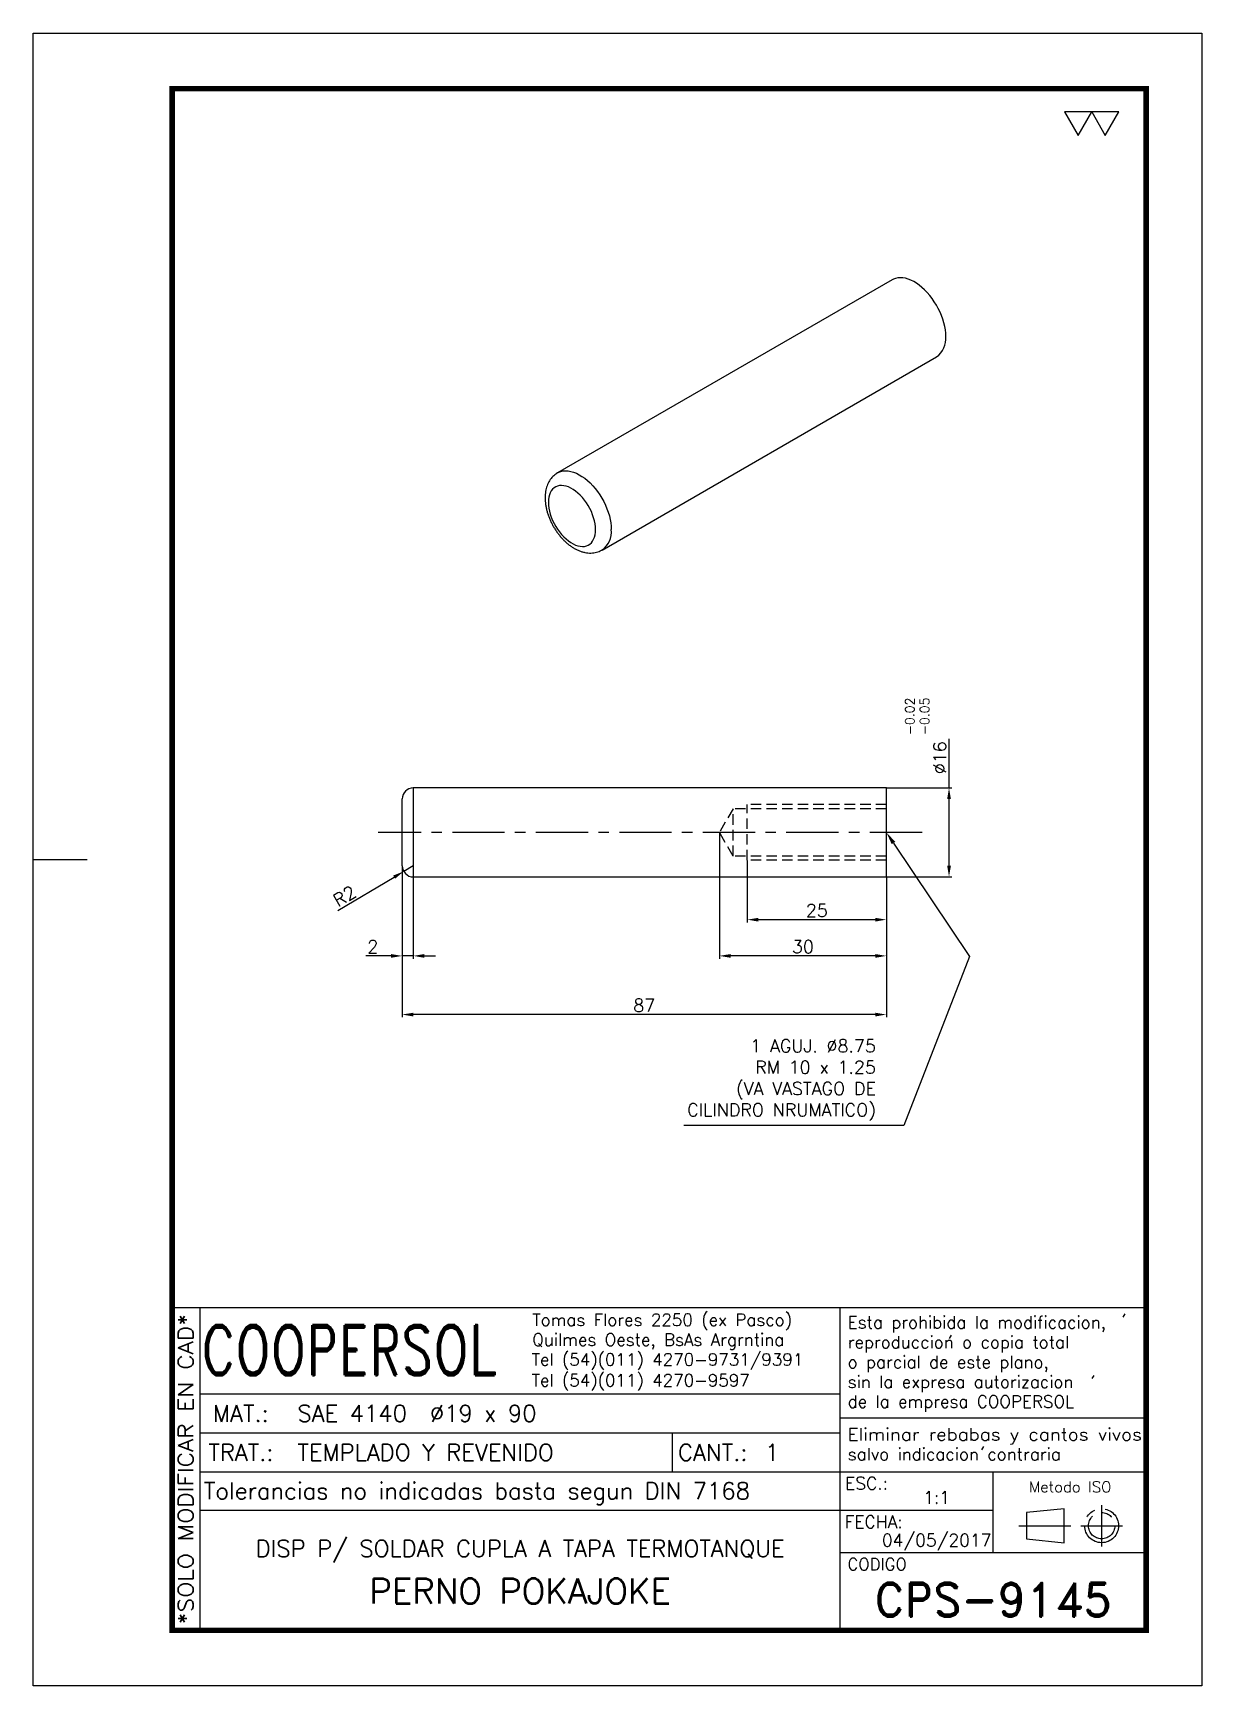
# Model space of a CAD drawing. Extents: x -13768 to 18086, y -10615 to 1188.
# Drawn here: x 1347 to 1557, y 297 to 594 of the extents above; entities that cross this region are included whole.
import ezdxf
from ezdxf import colors
from ezdxf.entities.mleader import LeaderData, LeaderLine
from ezdxf.enums import TextEntityAlignment as Align
from ezdxf.math import Vec2, Vec3

# ---------------------------------------------------------------- set-up
doc = ezdxf.new("R2010")
doc.units = 0
doc.header["$LTSCALE"] = 7.5
doc.header["$MEASUREMENT"] = 0
doc.linetypes.add('CENTER', pattern=[2, 1.25, -0.25, 0.25, -0.25])
doc.linetypes.add('HIDDEN', pattern=[0.375, 0.25, -0.125])
doc.layers.get('0').update_dxf_attribs({"linetype": 'CONTINUOUS'})
doc.layers.get('DEFPOINTS').update_dxf_attribs({"linetype": 'CONTINUOUS'})
for name, color, linetype in [('0-CO', 3, 'CONTINUOUS'), ('1', 1, 'CENTER'), ('CL', 1, 'CENTER'), ('CO', 3, 'CONTINUOUS'), ('FI', 1, 'CONTINUOUS'), ('OC', 1, 'HIDDEN')]:
    doc.layers.add(name, color=color, linetype=linetype)
doc.styles.add('ROMAND', font='ROMAND')
doc.styles.add('ROMANS', font='ROMANS.SHX')
doc.dimstyles.new('1', dxfattribs={"dimtxt": 2.3, "dimasz": 2, "dimexe": 0.5, "dimexo": 0.0625, "dimgap": 0.5, "dimtad": 1, "dimdec": 4, "dimdsep": 46, "dimtxsty": 'ROMANS', "dimcen": -2, "dimclrt": 7, "dimadec": 0, "dimazin": 0, "dimtfac": 0.869565, "dimtdec": 4, "dimtmove": 0, "dimatfit": 3, "dimfxl": 1, "dimtolj": 1, "dimarcsym": 0})

msp = doc.modelspace()

# ---------------------------------------------------------------- blocks, each defined once
blk = doc.blocks.new('A4G')
blk.add_line((0, 148.5), (9.75, 148.5))
blk.add_lwpolyline([(0, 297), (210, 297), (210, 0), (0, 0)], close=True)
at = {"const_width": 1}
blk.add_lwpolyline([(25, 287), (200, 287), (200, 10), (25, 10)], close=True, dxfattribs=at)
blk = doc.blocks.new('*D34')
at = {"layer": 'CO', "color": 0, "lineweight": -2}
for p, q in [((1475.31, 445.31), (1475.31, 434.19)), ((1500.31, 442.31), (1500.31, 434.19)), ((1477.31, 434.69), (1498.31, 434.69))]:
    blk.add_line(p, q, dxfattribs=at)
at = {"layer": 'CO', "color": 0}
for points in [[(1477.31, 435.02), (1477.31, 434.35), (1475.31, 434.69)], [(1498.31, 435.02), (1498.31, 434.35), (1500.31, 434.69)]]:
    blk.add_solid(points, dxfattribs=at)
at = {"layer": 'DEFPOINTS', "color": 0}
for p in [(1475.31, 445.37), (1500.31, 442.37), (1500.31, 434.69)]:
    blk.add_point(p, dxfattribs=at)
at = {"layer": 'CO', "color": 7, "insert": (1487.81, 436.34), "char_height": 2.3, "attachment_point": 5, "style": 'ROMANS'}
blk.add_mtext('\\A1;25', dxfattribs=at)
blk = doc.blocks.new('*D35')
at = {"layer": 'CO', "color": 0, "lineweight": -2}
for p, q in [((1470.31, 450.31), (1470.31, 427.68)), ((1500.31, 442.31), (1500.31, 427.68)), ((1498.31, 428.18), (1472.31, 428.18))]:
    blk.add_line(p, q, dxfattribs=at)
at = {"layer": 'CO', "color": 0}
for points in [[(1472.31, 428.51), (1472.31, 427.84), (1470.31, 428.18)], [(1498.31, 428.51), (1498.31, 427.84), (1500.31, 428.18)]]:
    blk.add_solid(points, dxfattribs=at)
at = {"layer": 'DEFPOINTS', "color": 0}
for p in [(1470.31, 450.37), (1500.31, 442.37), (1470.31, 428.18)]:
    blk.add_point(p, dxfattribs=at)
at = {"layer": 'CO', "color": 7, "insert": (1485.31, 429.83), "char_height": 2.3, "attachment_point": 5, "style": 'ROMANS'}
blk.add_mtext('\\A1;30', dxfattribs=at)
blk = doc.blocks.new('*D36')
at = {"layer": 'CO', "color": 0, "lineweight": -2}
for p, q in [((1413.31, 444.31), (1413.31, 417.14)), ((1500.31, 442.31), (1500.31, 417.14)), ((1498.31, 417.64), (1415.31, 417.64))]:
    blk.add_line(p, q, dxfattribs=at)
at = {"layer": 'CO', "color": 0}
for points in [[(1415.31, 417.97), (1415.31, 417.3), (1413.31, 417.64)], [(1498.31, 417.97), (1498.31, 417.3), (1500.31, 417.64)]]:
    blk.add_solid(points, dxfattribs=at)
at = {"layer": 'DEFPOINTS', "color": 0}
for p in [(1413.31, 444.37), (1500.31, 442.37), (1413.31, 417.64)]:
    blk.add_point(p, dxfattribs=at)
at = {"layer": 'CO', "color": 7, "insert": (1456.81, 419.29), "char_height": 2.3, "attachment_point": 5, "style": 'ROMANS'}
blk.add_mtext('\\A1;87', dxfattribs=at)
blk = doc.blocks.new('*D37')
at = {"layer": 'CO', "color": 0, "lineweight": -2}
for p, q in [((1413.31, 444.25), (1413.31, 427.68)), ((1415.31, 442.31), (1415.31, 427.68)), ((1411.31, 428.18), (1406.77, 428.18)), ((1415.31, 428.18), (1413.31, 428.18)), ((1417.31, 428.18), (1419.31, 428.18))]:
    blk.add_line(p, q, dxfattribs=at)
at = {"layer": 'CO', "color": 0}
for points in [[(1411.31, 428.51), (1411.31, 427.84), (1413.31, 428.18)], [(1417.31, 428.51), (1417.31, 427.84), (1415.31, 428.18)]]:
    blk.add_solid(points, dxfattribs=at)
at = {"layer": 'DEFPOINTS', "color": 0}
for p in [(1413.31, 444.31), (1415.31, 442.37), (1413.31, 428.18)]:
    blk.add_point(p, dxfattribs=at)
at = {"layer": 'CO', "color": 7, "insert": (1408.04, 429.83), "char_height": 2.3, "attachment_point": 5, "style": 'ROMANS'}
blk.add_mtext('\\A1;2', dxfattribs=at)
blk = doc.blocks.new('*D38')
at = {"layer": 'CO', "color": 0, "lineweight": -2}
for p, q in [((1415.31, 444.37), (1413.59, 443.35)), ((1401.76, 436.34), (1411.87, 442.33))]:
    blk.add_line(p, q, dxfattribs=at)
at = {"layer": 'CO', "color": 0}
blk.add_solid([(1411.7, 442.62), (1412.04, 442.05), (1413.59, 443.35)], dxfattribs=at)
at = {"layer": 'DEFPOINTS', "color": 0}
for p in [(1413.59, 443.35), (1415.31, 444.37)]:
    blk.add_point(p, dxfattribs=at)
at = {"layer": 'CO', "color": 7, "insert": (1402.95, 438.96), "char_height": 2.3, "attachment_point": 5, "rotation": 30.6793, "style": 'ROMANS'}
blk.add_mtext('\\A1;R2', dxfattribs=at)
blk = doc.blocks.new('*D39')
at = {"layer": 'CO', "color": 0, "lineweight": -2}
for p, q in [((1511.56, 458.37), (1511.56, 467.18)), ((1500.37, 458.37), (1512.06, 458.37)), ((1511.56, 444.37), (1511.56, 456.37)), ((1500.37, 442.37), (1512.06, 442.37))]:
    blk.add_line(p, q, dxfattribs=at)
at = {"layer": 'CO', "color": 0}
for points in [[(1511.23, 456.37), (1511.9, 456.37), (1511.56, 458.37)], [(1511.23, 444.37), (1511.9, 444.37), (1511.56, 442.37)]]:
    blk.add_solid(points, dxfattribs=at)
at = {"layer": 'DEFPOINTS', "color": 0}
for p in [(1500.31, 458.37), (1511.56, 458.37), (1500.31, 442.37)]:
    blk.add_point(p, dxfattribs=at)
at = {"layer": 'CO', "color": 7, "insert": (1509.91, 463.78), "char_height": 2.3, "attachment_point": 5, "rotation": 90, "style": 'ROMANS'}
blk.add_mtext('\\A1;%%C16', dxfattribs=at)
blk = doc.blocks.new('TOL')
at = {"layer": '0-CO', "style": 'ROMANS'}
for tag, p in [('TOLSUP', (2.34, 3.94)), ('TOLINF', (2.34, 1.29))]:
    blk.add_attdef(tag, p, '', height=1.64, dxfattribs=at)
blk = doc.blocks.new('COOPERSOLROT-02')
for p, q in [((0, 58), (175, 58)), ((0, 0), (0, 58)), ((5, 0), (5, 58)), ((120, 0), (120, 58)), ((175, 0), (175, 58)), ((5, 42.5), (120, 42.5)), ((120, 38.19), (175, 38.19)), ((5, 35.5), (120, 35.5)), ((89.89, 28.5), (89.89, 35.5)), ((5, 28.5), (175, 28.5)), ((147.5, 14), (147.5, 28.5)), ((147.5, 21.5), (5, 21.5)), ((120, 14), (175, 14)), ((0, 0), (175, 0))]:
    blk.add_line(p, q)
at = {"color": 1, "linetype": 'CENTER'}
blk.add_line((166.98, 22.51), (166.98, 15.06), dxfattribs=at)
for points in [[(152.09, 18.79), (161.93, 18.79)], [(163.26, 18.79), (170.71, 18.79)]]:
    blk.add_lwpolyline(points, dxfattribs=at)
at = {"layer": '1'}
for points in [[(170.85, 56.26), (171.21, 56.85)], [(139.66, 52.43), (140.02, 53.02)], [(165.28, 45.22), (165.64, 45.81)], [(145.46, 32.42), (145.82, 33.01)]]:
    blk.add_lwpolyline(points, dxfattribs=at)
blk.add_lwpolyline([(160.25, 18.79), (160.25, 21.83), (153.47, 21.16), (153.47, 16.41), (160.25, 15.74)], close=True, dxfattribs=at)
for radius in [3.05, 2.37]:
    blk.add_circle((166.98, 18.79), radius, dxfattribs=at)
at = {"style": 'ROMANS', "width": 0.996387}
blk.add_text('*SOLO MODIFICAR EN CAD*', height=2.7, rotation=90, dxfattribs=at).set_placement((3.77, 1.09), (3.77, 56.81), align=Align.FIT)
at = {"style": 'ROMAND', "width": 0.75}
blk.add_text('COOPERSOL', height=9, dxfattribs=at).set_placement((5.26, 45.85))
at = {"style": 'ROMANS'}
for s, p in [('MAT.:', (7.32, 37.47)), ('TRAT.:', (6.5, 30.47)), ('CANT.:', (90.89, 30.47)), ('Tolerancias no indicadas basta segun DIN 7168', (5.7, 23.56))]:
    blk.add_text(s, height=3, dxfattribs=at).set_placement(p)
for tag, height, style, p in [('CONJUNTO', 2.3, 'ROMANS', (62.5, 17.5)), ('SUBCONJUNTO', 3, 'ROMANS', (62.5, 11.5)), ('DENOMINACION', 4.5, 'ROMANS', (62.5, 4.75)), ('COD-PLA', 6, 'ROMAND', (147.5, 5.5))]:
    blk.add_attdef(tag, text='', height=height, dxfattribs=dict(style=style)).set_placement(p, align=Align.MIDDLE)
at = {"layer": '1', "style": 'ROMANS'}
for s, height, p in [('Tomas Flores 2250 (ex Pasco)', 2.2, (64.69, 54.68)), ('Esta prohibida la modificacion,', 2.2, (121.36, 54.23)), ('Quilmes Oeste, BsAs Argrntina', 2.2, (64.69, 51.12)), ('reproduccion o copia total', 2.2, (121.36, 50.67)), ('Tel (54)(011) 4270-9731/9391', 2.2, (64.55, 47.56)), ('o parcial de este plano,', 2.2, (121.36, 47.11)), ('Tel (54)(011) 4270-9597', 2.2, (64.55, 43.83)), ('sin la expresa autorizacion ', 2.2, (121.36, 43.55)), ('de la empresa COOPERSOL', 2.2, (121.36, 39.99)), ('salvo indicacion contraria', 2.2, (121.36, 30.54)), ('ESC.:', 2.25, (120.89, 25.29)), ('FECHA:', 2.25, (120.81, 18.36)), ('CODIGO', 2.16, (121.33, 10.78))]:
    blk.add_text(s, height=height, dxfattribs=at).set_placement(p)
at = {"layer": '1', "style": 'ROMANS', "width": 0.96139}
blk.add_text('Eliminar rebabas y cantos vivos', height=2.2, dxfattribs=at).set_placement((121.34, 34.1), (174.21, 34.1), align=Align.FIT)
at = {"layer": '1', "style": 'ROMANS'}
blk.add_text('Metodo ISO', height=1.948, dxfattribs=at).set_placement((161.34, 25.77), align=Align.MIDDLE)
for tag, p in [('MAT', (22.51, 37.47)), ('TRAT', (22.51, 30.47)), ('CANT', (106.49, 30.47))]:
    blk.add_attdef(tag, p, '', height=3, dxfattribs=at)
for tag, p in [('ESC', (137.33, 22.73)), ('FECHA', (137.33, 15.06))]:
    blk.add_attdef(tag, text='', height=2.25, dxfattribs=at).set_placement(p, align=Align.CENTER)

# ---------------------------------------------------------------- dimensions: what is measured, and where the dimension line sits
at = {"layer": 'CO'}
dim = msp.add_linear_dim(base=(1511.56191, 458.37442), p1=(1500.30736, 442.37442), p2=(1500.30736, 458.37442), angle=90, text='%%C<>', dimstyle='1', dxfattribs=at)
dim.commit()
dim.dimension.update_dxf_attribs({"geometry": '*D39', "text_midpoint": (1511.56191, 463.7768), "dimtype": 160})
for base, p1, p2, picture, middle in [((1470.30736, 428.17693), (1500.30736, 442.37442), (1470.30736, 450.37442), '*D35', (1485.30736, 429.82693)), ((1413.30736, 428.17693), (1415.30736, 442.37442), (1413.30736, 444.31192), '*D37', (1408.04069, 429.82693)), ((1413.30736, 417.63769), (1500.30736, 442.37442), (1413.30736, 444.37442), '*D36', (1456.80736, 419.28769)), ((1500.30736, 434.68646), (1475.30736, 445.37442), (1500.30736, 442.37442), '*D34', (1487.80736, 436.33646))]:
    dim = msp.add_linear_dim(base=base, p1=p1, p2=p2, dimstyle='1', dxfattribs=at)
    dim.commit()
    dim.dimension.update_dxf_attribs({"geometry": picture, "text_midpoint": middle})
dim = msp.add_radius_dim(center=(1415.30736, 444.37442), mpoint=(1413.58729, 443.35396), dimstyle='1', dxfattribs=at)
dim.commit()
dim.dimension.update_dxf_attribs({"geometry": '*D38', "text_midpoint": (1403.79503, 437.54453), "dimtype": 164})

# ---------------------------------------------------------------- linework, layer by layer
for p, q in [((1500.30736, 458.37442), (1415.30736, 458.37442)), ((1500.30736, 442.37442), (1500.30736, 458.37442)), ((1413.30736, 444.37442), (1413.30736, 456.37442)), ((1415.30736, 442.37442), (1500.30736, 442.37442))]:
    msp.add_line(p, q)
for centre, start, end in [((1415.30736, 456.37442), 90, 180), ((1415.30736, 444.37442), 180, 270)]:
    msp.add_arc(centre, 2, start, end)
at = {"layer": 'CL'}
msp.add_line((1506.70651, 450.37442), (1409.00627, 450.37442), dxfattribs=at)
at = {"layer": 'CO'}
for points in [[(1534.74912, 575.60654), (1537.19327, 579.83994), (1532.30497, 579.83994)], [(1539.63743, 575.60654), (1542.08158, 579.83994), (1537.19327, 579.83994)]]:
    msp.add_lwpolyline(points, close=True, dxfattribs=at)
at = {"layer": 'FI'}
for p, q in [((1501.3375, 549.66686), (1441.23342, 514.96951)), ((1449.23277, 501.11273), (1509.33685, 535.81008)), ((1415.30736, 458.37442), (1415.30736, 442.37442))]:
    msp.add_line(p, q, dxfattribs=at)
at = {"layer": 'FI', "flags": 128}
for points in [[(1510.99402, 539.47284), (1510.97189, 540.06294), (1510.90565, 540.67399), (1510.79584, 541.30119), (1510.6433, 541.93965), (1510.44923, 542.58435), (1510.21516, 543.23026), (1509.94291, 543.87232), (1509.63461, 544.50551), (1509.29268, 545.12487), (1508.91979, 545.72555), (1508.51886, 546.30285), (1508.09304, 546.85226), (1507.64564, 547.36947), (1507.18018, 547.85044), (1506.70029, 548.2914), (1506.20973, 548.6889), (1505.71235, 549.03983), (1505.21203, 549.34144), (1504.71269, 549.59138), (1504.21823, 549.78768), (1503.73254, 549.92881), (1503.2594, 550.01367), (1502.80252, 550.04159), (1502.36548, 550.01235), (1501.9517, 549.92619), (1501.56441, 549.78377), (1501.3375, 549.66686)], [(1441.22832, 514.96656), (1441.46034, 515.08643), (1441.84762, 515.22885), (1442.26141, 515.31501), (1442.69845, 515.34425), (1443.15532, 515.31633), (1443.62846, 515.23147), (1444.11416, 515.09033), (1444.60861, 514.89403), (1445.10795, 514.64409), (1445.60827, 514.34248), (1446.10566, 513.99155), (1446.59621, 513.59405), (1447.0761, 513.15309), (1447.54156, 512.67212), (1447.98896, 512.15491), (1448.41479, 511.60551), (1448.81571, 511.0282), (1449.1886, 510.42752), (1449.53053, 509.80816), (1449.83883, 509.17498), (1450.11108, 508.53292), (1450.34516, 507.887), (1450.53922, 507.2423), (1450.69176, 506.60385), (1450.80158, 505.97664), (1450.86781, 505.3656), (1450.88995, 504.77549)], [(1448.06152, 504.77549), (1448.03975, 505.28371), (1447.97467, 505.81184), (1447.86695, 506.35447), (1447.71769, 506.90603), (1447.52842, 507.46086), (1447.30108, 508.01326), (1447.03802, 508.55758), (1446.74192, 509.08822), (1446.41583, 509.59973), (1446.06308, 510.08688), (1445.68731, 510.54466), (1445.29237, 510.96836), (1444.88231, 511.35366), (1444.46133, 511.69658), (1444.03377, 511.99362), (1443.60399, 512.24172), (1443.17643, 512.43834), (1442.75545, 512.58147), (1442.34539, 512.66962), (1441.95045, 512.7019), (1441.57468, 512.67798), (1441.22193, 512.5981), (1440.89584, 512.46309), (1440.59974, 512.27432), (1440.33668, 512.03373), (1440.10934, 511.7438), (1439.92007, 511.4075), (1439.77081, 511.02827), (1439.66309, 510.61002), (1439.59801, 510.15702), (1439.57624, 509.67394), (1439.59801, 509.16573), (1439.66309, 508.63759), (1439.77081, 508.09496), (1439.92007, 507.5434), (1440.10934, 506.98857), (1440.33668, 506.43617), (1440.59974, 505.89185), (1440.89584, 505.36121), (1441.22193, 504.8497), (1441.57468, 504.36255), (1441.95045, 503.90478), (1442.34539, 503.48107), (1442.75545, 503.09577), (1443.17643, 502.75285), (1443.60399, 502.45581), (1444.03377, 502.20771), (1444.46133, 502.01109), (1444.88231, 501.86796), (1445.29237, 501.77981), (1445.68731, 501.74753), (1446.06308, 501.77145), (1446.41583, 501.85133), (1446.74192, 501.98634), (1447.03802, 502.17511), (1447.30108, 502.4157), (1447.52842, 502.70563), (1447.71769, 503.04194), (1447.86695, 503.42116), (1447.97467, 503.83942), (1448.03975, 504.29241), (1448.06152, 504.77549)]]:
    msp.add_lwpolyline(points, dxfattribs=at)
at = {"layer": 'FI'}
for centre, radius, start, end in [((1506.9635, 539.09014), 4.04866, 305.8882825, 5.4238979), ((1446.91541, 504.36712), 3.99546, 305.5006729, 5.8663473)]:
    msp.add_arc(centre, radius, start, end, dxfattribs=at)
msp.add_open_spline([(1441.22801, 514.96149), (1441.11845, 514.8958), (1440.87469, 514.74966), (1440.53377, 514.46838), (1440.20282, 514.13308), (1439.90977, 513.75849), (1439.6544, 513.34809), (1439.43796, 512.90258), (1439.26162, 512.42309), (1439.12693, 511.91096), (1439.03558, 511.36845), (1438.98902, 510.79913), (1438.98808, 510.20784), (1439.03267, 509.60032), (1439.12179, 508.98251), (1439.25378, 508.3599), (1439.42667, 507.73716), (1439.63844, 507.1183), (1439.88707, 506.50702), (1440.1706, 505.9068), (1440.48706, 505.32102), (1440.83453, 504.75304), (1441.21107, 504.20621), (1441.61475, 503.68385), (1442.04374, 503.18921), (1442.4963, 502.72553), (1442.97072, 502.29611), (1443.4653, 501.90446), (1443.97815, 501.55431), (1444.50678, 501.24986), (1445.04763, 500.99567), (1445.59583, 500.79619), (1446.14532, 500.65505), (1446.68941, 500.57445), (1447.22156, 500.55464), (1447.73567, 500.59472), (1448.22775, 500.69079), (1448.69102, 500.84467), (1449.02737, 500.98942), (1449.19817, 501.09718), (1449.23424, 501.11994)], degree=3, knots=[0, 0, 0, 0, 0.019557311, 0.04351432, 0.067482119, 0.091635304, 0.116139464, 0.141141252, 0.166752395, 0.193028927, 0.219952495, 0.247426257, 0.275295645, 0.303389275, 0.331544753, 0.359652977, 0.387672693, 0.415594699, 0.443430267, 0.471202614, 0.498941556, 0.526680455, 0.554448934, 0.582276891, 0.610200415, 0.638254022, 0.666467741, 0.694861737, 0.723437136, 0.752162037, 0.780928625, 0.809554103, 0.837823786, 0.86552403, 0.892503939, 0.918712523, 0.944194733, 0.969062673, 0.993465565, 1, 1, 1, 1], dxfattribs=at)
at = {"layer": 'OC'}
for p, q in [((1472.7611, 454.62442), (1470.30736, 450.37442)), ((1500.30736, 454.62442), (1472.7611, 454.62442)), ((1472.7611, 446.12442), (1472.7611, 454.62442)), ((1500.30736, 455.37442), (1475.30736, 455.37442)), ((1475.30736, 445.37442), (1475.30736, 455.37442)), ((1472.7611, 446.12442), (1470.30736, 450.37442)), ((1500.30736, 446.12442), (1472.7611, 446.12442)), ((1500.30736, 445.37442), (1475.30736, 445.37442))]:
    msp.add_line(p, q, dxfattribs=at)

# ---------------------------------------------------------------- block references
msp.add_blockref('A4G', (1347, 297))
ref = msp.add_blockref('COOPERSOLROT-02', (1372, 307))
ref.add_attrib('COD-PLA', 'CPS-9145', dxfattribs={"height": 6, "style": 'ROMAND'}).set_placement((1519.5, 312.5), align=Align.MIDDLE)
ref.add_attrib('FECHA', '04/05/2017', dxfattribs={"layer": '1', "height": 2.25, "style": 'ROMANS'}).set_placement((1509.33468, 322.061), align=Align.CENTER)
ref.add_attrib('MAT', 'SAE 4140  %%c19 x 90', (1394.50529, 344.46815), dxfattribs={"layer": '1', "height": 3, "style": 'ROMANS'})
ref.add_attrib('TRAT', 'TEMPLADO Y REVENIDO', (1394.50529, 337.46815), dxfattribs={"layer": '1', "height": 3, "style": 'ROMANS'})
ref.add_attrib('ESC', '1:1', dxfattribs={"layer": '1', "height": 2.25, "style": 'ROMANS'}).set_placement((1509.33468, 329.72855), align=Align.CENTER)
ref.add_attrib('CANT', '1', (1478.49059, 337.46815), dxfattribs={"layer": '1', "height": 3, "style": 'ROMANS'})
ref.add_attrib('DENOMINACION', 'PERNO POKAJOKE', dxfattribs={"height": 4.5, "style": 'ROMANS'}).set_placement((1434.5, 314.03781), align=Align.MIDDLE)
ref.add_attrib('SUBCONJUNTO', 'DISP P/ SOLDAR CUPLA A TAPA TERMOTANQUE', dxfattribs={"height": 3, "style": 'ROMANS'}).set_placement((1434.5, 321.47785), align=Align.MIDDLE)
at = {"layer": 'CO', "rotation": 90}
msp.add_blockref('TOL', (1509.27418, 465.49748), dxfattribs=at).add_auto_attribs({'TOLINF': '-0.05', 'TOLSUP': '-0.02'})

msp.set_redraw_order([(e.dxf.handle, doc.entitydb.next_handle()) for e in msp.query("TEXT MTEXT ATTDEF DIMENSION ARC_DIMENSION")])  # texts and dimensions are drawn at this point

# ---------------------------------------------------------------- leaders
at = {"layer": 'CO'}
ml = msp.add_multileader_mtext('Standard', dxfattribs=at)
ml.set_content('1 AGUJ. %%C8.75\\PRM 10 x 1.25\\P(VA VASTAGO DE\\PCILINDRO NRUMATICO)', color=7, style='ROMANS')
ml.set_leader_properties(color=256, linetype='ByLayer', lineweight=-1)
ml.build(insert=Vec2(0, 0))
ml.multileader.update_dxf_attribs({"text_left_attachment_type": 6, "text_right_attachment_type": 5, "dogleg_length": 4, "arrow_head_size": 2.3})
ctx = ml.context
ctx.base_point, ctx.char_height, ctx.arrow_head_size, ctx.landing_gap_size, ctx.plane_origin = Vec3(1459.96761, 410.09395), 2.3, 2.3, 1, Vec3(1500.30736, 450.37442)
ctx.left_attachment, ctx.right_attachment, ctx.text_align_type = 6, 5, 2
notes = []
notes.append((ctx, [(0, (1, 1, 0), (1503.42475, 397.71776), (-1, 0), 4, [(0, [(1500.30736, 450.37442), (1515.23165, 428.04459)], 0, [])])]))
ctx.mtext.insert, ctx.mtext.alignment, ctx.mtext.flow_direction = Vec3(1498.42475, 413.16062), 3, 5
for ctx, leaders in notes:
    for number, flags, end, landing, length, lines in leaders:
        leader = LeaderData()
        leader.index, (leader.has_last_leader_line, leader.has_dogleg_vector, leader.attachment_direction) = number, flags
        leader.last_leader_point, leader.dogleg_vector, leader.dogleg_length = Vec3(end), Vec3(landing), length
        for number, points, colour, breaks in lines:
            line = LeaderLine()
            line.index, line.vertices, line.color, line.breaks = number, Vec3.list(points), colors.encode_raw_color(colour), breaks
            leader.lines.append(line)
        ctx.leaders.append(leader)

doc.saveas('drawing.dxf')
